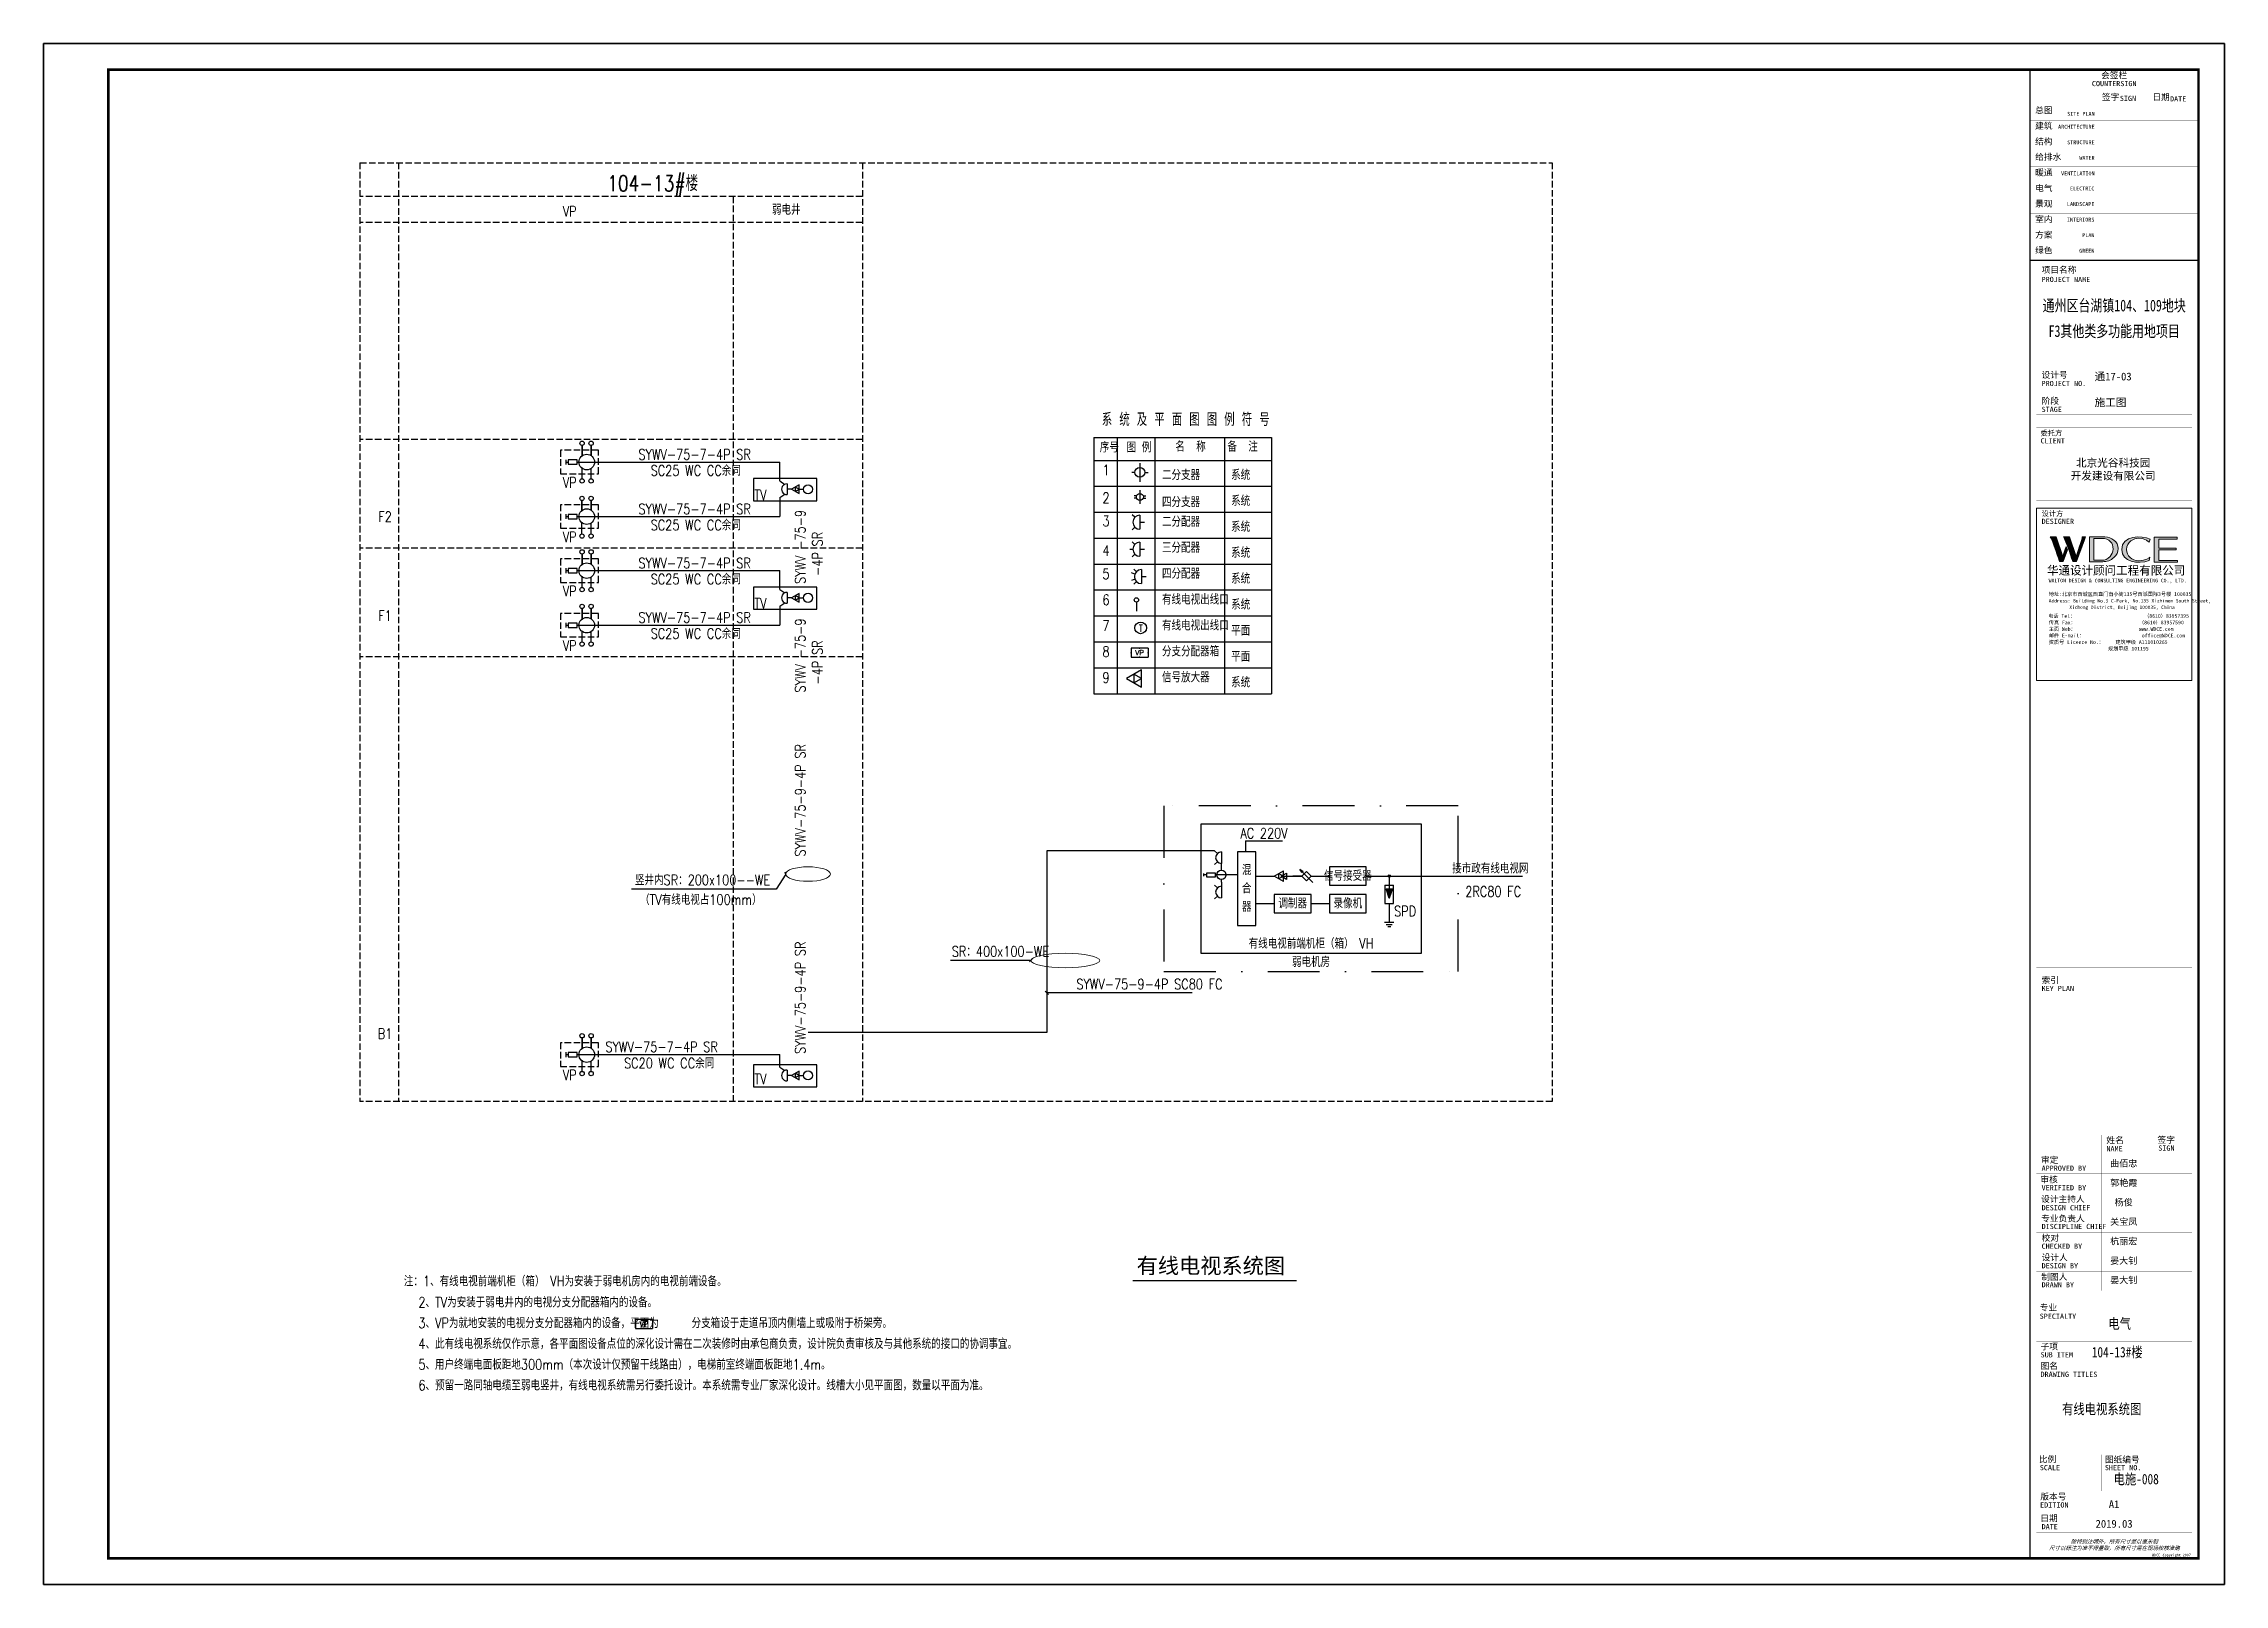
# Model space of a CAD drawing. Extents: x -54686 to 596156, y -555137 to 71395.
# Drawn here: x 359897 to 443997, y -333562 to -274162 of the extents above; entities that cross this region are included whole.
import ezdxf
from ezdxf.enums import TextEntityAlignment as Align

# ---------------------------------------------------------------- set-up
doc = ezdxf.new("R2010")
doc.units = 0
doc.header["$LTSCALE"] = 1000
for name, pattern in [('ah-pole_200$0$CENTER2', [28.575, 19.05, -3.175, 3.175, -3.175]), ('DASH', [0.35, 0.25, -0.1]), ('DASHDOTX2', [2, 1, -0.5, 0, -0.5])]:
    doc.linetypes.add(name, pattern=pattern)
doc.layers.get('0').update_dxf_attribs({"linetype": 'CONTINUOUS'})
doc.layers.get('Defpoints').update_dxf_attribs({"linetype": 'CONTINUOUS'})
for name, color, linetype in [('0-弱电', 7, 'CONTINUOUS'), ('A', 3, 'CONTINUOUS'), ('ah-pole_200$0$A-FLOR-8', 252, 'ah-pole_200$0$CENTER2'), ('AMPL', 252, 'CONTINUOUS'), ('E-ANNO-TABT', 252, 'CONTINUOUS'), ('E-SYST-IB-DIMS', 3, 'CONTINUOUS'), ('E-SYST-IB-EQUI', 1, 'CONTINUOUS'), ('E-SYST-IB-WIRE', 6, 'CONTINUOUS'), ('ELV-CCTV', 252, 'CONTINUOUS'), ('EQUIP-通讯', 3, 'CONTINUOUS'), ('EV-1', 252, 'CONTINUOUS'), ('J', 252, 'CONTINUOUS'), ('lpsz', 7, 'CONTINUOUS'), ('SCH', 252, 'CONTINUOUS'), ('SHEET_TEXT', 7, 'CONTINUOUS'), ('TEL_TITLE', 6, 'CONTINUOUS'), ('TQ', 252, 'CONTINUOUS'), ('tvtp', 252, 'CONTINUOUS'), ('TXT', 252, 'CONTINUOUS'), ('WALL', 9, 'CONTINUOUS'), ('电气文字', 7, 'CONTINUOUS')]:
    doc.layers.add(name, color=color, linetype=linetype)
doc.styles.add('_TCH_LABEL', font='COMPLEX', dxfattribs={"bigfont": 'GBCBIG'})
doc.styles.add('AAA', font='simhei.ttf', dxfattribs={"width": 0.8})
doc.styles.add('MM', font='complex.shx', dxfattribs={"width": 0.8, "bigfont": 'hztxt.shx'})
doc.styles.get("Standard").update_dxf_attribs({"font": 'GBENOR', "bigfont": 'GBCBIG'})
doc.styles.add('TQ', font='simhei.ttf')
doc.styles.add('TXTJD', font='txt', dxfattribs={"width": 0.8, "height": 5, "bigfont": 'jd'})
doc.styles.add('华文细黑', font='STXIHEI.TTF', dxfattribs={"height": 10})
doc.styles.add('图签信息$0$hwxh', font='STXIHEI.TTF')
doc.styles.add('图签信息$0$华文细黑', font='STXIHEI.TTF', dxfattribs={"height": 10})
doc.dimstyles.get("Standard").update_dxf_attribs({"dimscale": 100, "dimtxt": 3.5, "dimasz": 1, "dimexe": 2.5, "dimexo": 3, "dimgap": 1.5, "dimtad": 1, "dimdec": 0, "dimzin": 0, "dimdsep": 46, "dimtxsty": 'Standard', "dimblk": 'ARCHTICK', "dimcen": 0.09, "dimadec": 0, "dimazin": 0, "dimtfac": 1, "dimtdec": 0, "dimtix": 1, "dimtmove": 2, "dimatfit": 3, "dimfxl": 0, "dimtolj": 1, "dimtzin": 0, "dimarcsym": 0})

msp = doc.modelspace()

# ---------------------------------------------------------------- texts
at = {"layer": '0-弱电', "color": 7, "style": 'MM', "width": 0.8}
for s, height, p in [('104-13#楼', 600, (381632, -279849)), ('弱电井', 400, (387983, -280760, 0))]:
    msp.add_text(s, height=height, dxfattribs=at).set_placement(p)
at = {"layer": 'E-ANNO-TABT', "color": 7, "style": 'MM', "width": 0.8}
for s, height, p in [('VP', 400, (379919, -280825, 0)), ('系 统 及 平 面 图 图 例 符 号', 500, (400707, -288903)), ('SYWV-75-7-4P SR ', 400, (382836, -290203, 0)), ('序号', 400, (400626, -289924)), ('图 例', 400, (401661, -289924)), (' 名  称', 400, (403320, -289895)), ('备  注', 400, (405547, -289895)), ('VP', 400, (379919, -291282, 0)), ('SC25 WC CC余同', 400, (383307, -290820)), ('1', 400, (400730, -290802)), ('二分支器', 400, (403025, -290987)), ('系统', 400, (405692, -290987)), ('TV', 400, (387310, -291759)), ('2', 400, (400730, -291874)), ('四分支器', 400, (403025, -292030)), ('系统', 400, (405692, -291986)), ('SYWV-75-7-4P SR ', 400, (382836, -292305, 0)), ('SC25 WC CC余同', 400, (383307, -292922)), ('3', 400, (400730, -292767)), ('二分配器', 400, (403025, -292790)), ('系统', 400, (405692, -292986)), ('VP', 400, (379919, -293384, 0)), ('4', 400, (400730, -293906)), ('三分配器', 400, (403025, -293789)), ('SYWV-75-7-4P SR ', 400, (382836, -294389, 0)), ('系统', 400, (405692, -293985)), ('VP', 400, (379919, -295469, 0)), ('SC25 WC CC余同', 400, (383307, -295006)), ('5', 400, (400730, -294806)), ('四分配器', 400, (403025, -294789)), ('系统', 400, (405692, -294985)), ('TV', 400, (387310, -295946)), ('6', 400, (400730, -295806)), ('有线电视出线口', 400, (403025, -295788)), ('系统', 400, (405692, -295984)), ('SYWV-75-7-4P SR ', 400, (382836, -296490, 0)), ('SC25 WC CC余同', 400, (383307, -297107)), ('7', 400, (400730, -296806)), ('有线电视出线口', 400, (403025, -296788)), ('平面', 400, (405692, -296984)), ('VP', 400, (379919, -297571, 0)), ('8', 400, (400730, -297805)), ('分支分配器箱', 400, (403025, -297787)), ('平面', 400, (405692, -297984)), ('9', 400, (400730, -298805)), ('信号放大器', 400, (403025, -298787)), ('系统', 400, (405692, -298983)), ('竖井内SR：200x100--WE', 400, (382700, -306605)), ('（TV有线电视占100mm）', 400, (382898, -307364)), ('SPD', 400, (411976, -307807)), ('SR：400x100-WE', 400, (394918, -309359)), ('SYWV-75-9-4P SC80 FC', 400, (399722, -310620)), ('SYWV-75-7-4P SR ', 400, (381563, -313041, 0)), ('SC20 WC CC余同', 400, (382279, -313666)), ('VP', 400, (379919, -314128, 0)), ('TV', 400, (387310, -314283)), ('注：1、有线电视前端机柜（箱） VH为安装于弱电机房内的电视前端设备。', 400, (373788, -322072, 0)), ('2、TV为安装于弱电井内的电视分支分配器箱内的设备。', 400, (374349, -322884, 0)), ('3、VP为就地安装的电视分支分配器箱内的设备，平面为     分支箱设于走道吊顶内侧墙上或吸附于桥架旁。', 400, (374349, -323684, 0)), ('4、此有线电视系统仅作示意，各平面图设备点位的深化设计需在二次装修时由承包商负责，设计院负责审核及与其他系统的接口的协调事宜。', 400, (374349, -324484, 0)), ('5、用户终端电面板距地300mm（本次设计仅预留干线路由），电梯前室终端面板距地1.4m。', 400, (374349, -325284, 0)), ('6、预留一路同轴电缆至弱电竖井，有线电视系统需另行委托设计。本系统需专业厂家深化设计。线槽大小见平面图，数量以平面为准。', 400, (374349, -326084, 0))]:
    msp.add_text(s, height=height, dxfattribs=at).set_placement(p)
for s, p in [('F2', (373063, -292601)), ('F1', (373063, -296415)), ('AC 220V', (406960, -304803)), ('混', (406293, -306215)), ('信号接受器', (410193, -306439)), ('接市政有线电视网', (415689, -306156)), ('合', (406293, -306924)), (' 2RC80 FC', (415689, -307051)), ('器', (406293, -307633)), ('调制器', (408066, -307503)), ('录像机', (410193, -307503)), ('有线电视前端机柜（箱） VH', (408775, -309052)), ('弱电机房', (408775, -309761)), ('B1', (373063, -312532))]:
    msp.add_text(s, height=400, dxfattribs=at).set_placement(p, align=Align.CENTER)
for s, p in [('SYWV -75-9', (389277, -294993, 0)), ('-4P SR ', (389938, -294685, 0)), ('SYWV -75-9', (389277, -299179, 0)), ('-4P SR ', (389938, -298872, 0)), ('SYWV-75-9-4P SR ', (389277, -305500, 0)), ('SYWV-75-9-4P SR ', (389277, -313115, 0))]:
    msp.add_text(s, height=400, rotation=90, dxfattribs=at).set_placement(p)
at = {"layer": 'SHEET_TEXT', "style": '华文细黑'}
for tag, p in [('曲佰忠', (440115, -317208)), ('郭艳霞', (440115, -317958)), ('杨俊', (440115, -318708)), ('关宝凤', (440115, -319458)), ('杭丽宏', (440115, -320208)), ('晏大钊', (440115, -320958)), ('晏大钊', (440115, -321708))]:
    msp.add_attdef(tag, text='', height=250, dxfattribs=at).set_placement(p, align=Align.TOP_CENTER)
at = {"layer": 'TQ', "color": 7, "style": 'TQ'}
msp.add_text('有线电视系统图', height=600, dxfattribs=at).set_placement((402046, -321577))
at = {"layer": '电气文字', "style": 'AAA', "width": 0.8}
for s, p in [('电气', (439522, -323710)), ('104-13#楼', (438884, -324810)), ('有线电视系统图', (437737, -327003)), ('电施-008', (439724, -329704))]:
    msp.add_text(s, height=400, dxfattribs=at).set_placement(p)

# ---------------------------------------------------------------- blocks, each defined once
blk = doc.blocks.new('A$C546B5D71')
at = {"layer": 'E-SYST-IB-WIRE', "ltscale": 2}
for p, q in [((0, 0), (0, 150)), ((150, 75), (0, 75))]:
    blk.add_line(p, q, dxfattribs=at)
blk = doc.blocks.new('T_10')
at = {"layer": 'A'}
blk.add_circle((0, 0), 2.5, dxfattribs=at)
at = {"layer": 'A', "style": 'TXTJD', "width": 0.8}
blk.add_text('T', height=3, dxfattribs=at).set_placement((0.02, -0.2), align=Align.MIDDLE)
at = {"layer": 'TXT', "style": 'TXTJD', "width": 0.8, "flags": 3}
blk.add_attdef('R', (-0.34, 2.88), '', height=2, dxfattribs=at)
blk = doc.blocks.new('T_20')
at = {"layer": 'A', "linetype": 'Continuous'}
blk.add_line((-3, 0), (3, 0), dxfattribs=at)
blk.add_arc((0, 0), 3, 180, 0, dxfattribs=at)
at = {"layer": 'lpsz'}
for p, q in [((0, 0), (0, 2)), ((-2.11, -2.14), (-3.19, -3.23)), ((-1.1, -2.79), (-1.67, -4.22)), ((1.1, -2.79), (1.67, -4.22)), ((2.11, -2.14), (3.19, -3.23))]:
    blk.add_line(p, q, dxfattribs=at)
blk = doc.blocks.new('T_19')
at = {"layer": 'A', "linetype": 'Continuous'}
blk.add_line((-3, 0), (3, 0), dxfattribs=at)
blk.add_arc((0, 0), 3, 180, 0, dxfattribs=at)
at = {"layer": 'lpsz'}
for p, q in [((0, 0), (0, 2)), ((-2.11, -2.14), (-3.19, -3.23)), ((0, -4.35), (0, -3.01)), ((2.11, -2.14), (3.19, -3.23))]:
    blk.add_line(p, q, dxfattribs=at)
blk = doc.blocks.new('T_18')
at = {"layer": 'A', "linetype": 'Continuous'}
blk.add_line((-3, 0), (3, 0), dxfattribs=at)
blk.add_arc((0, 0), 3, 180, 0, dxfattribs=at)
at = {"layer": 'lpsz'}
for p, q in [((0, 0), (0, 2)), ((-2.11, -2.14), (-3.19, -3.23)), ((2.11, -2.14), (3.19, -3.23))]:
    blk.add_line(p, q, dxfattribs=at)
blk = doc.blocks.new('T_16')
at = {"layer": 'A', "linetype": 'Continuous'}
blk.add_circle((0, 0), 3, dxfattribs=at)
at = {"layer": 'lpsz'}
for p, q in [((-5.7, 0), (5.9, 0)), ((-1, 2.8), (-1, 5)), ((1, 2.8), (1, 5)), ((-1, -2.8), (-1, -5)), ((1, -2.8), (1, -5))]:
    blk.add_line(p, q, dxfattribs=at)
blk = doc.blocks.new('T_14')
at = {"layer": 'A', "linetype": 'Continuous'}
blk.add_circle((0, 0), 3, dxfattribs=at)
at = {"layer": 'lpsz'}
for p, q in [((-5.7, 0), (5.9, 0)), ((0, 3), (0, 5)), ((0, -3), (0, -5))]:
    blk.add_line(p, q, dxfattribs=at)
blk = doc.blocks.new('$equip$00001676')
for p, q in [((0.65, 0.7), (-0.65, 0.7)), ((-0.65, 0.7), (-0.65, 0)), ((-0.65, 0), (0.65, 0)), ((0.65, 0.7), (0.65, 0))]:
    blk.add_line(p, q)
for p in [(-0.65, 0.35), (0, 0.7), (0, 0), (0.65, 0.35)]:
    blk.add_point(p)
at = {"style": '_TCH_LABEL', "flags": 8}
blk.add_attdef('$TEXT$', text='', height=0.4, dxfattribs=at).set_placement((0, 0.35), align=Align.MIDDLE_CENTER)
at = {"style": '_TCH_LABEL', "flags": 9}
blk.add_attdef('A', (0, 0), '', height=0.00002, dxfattribs=at)
blk = doc.blocks.new('图签信息$0$WDCE Copyright200X')
at = {"const_width": 0.016}
blk.add_lwpolyline([(-10.6, 1.26, 1), (-11.4, 1.26, 1)], format="xyb", close=True, dxfattribs=at)
at = {"style": '图签信息$0$华文细黑'}
for s, p in [('WDCE ', (-11.46, 0.5)), ('     Copyright ', (-3.51, 0.5))]:
    blk.add_text(s, height=1, dxfattribs=at).set_placement(p, align=Align.BOTTOM_RIGHT)
blk.add_text('c', height=0.6, dxfattribs=at).set_placement((-11.04, 1.35), align=Align.MIDDLE_CENTER)
blk.add_attdef('200X', text='', height=1, dxfattribs=at).set_placement((-0.45, 0.5), align=Align.BOTTOM_RIGHT)
blk = doc.blocks.new('图签信息$0$logo2')
h = blk.add_hatch(color=7)
h.paths.add_polyline_path([(19.02, -7.36), (15.84, -7.36), (15.84, -3.97), (18.97, -3.97), (18.97, -4.24), (16.46, -4.24), (16.46, -5.45), (18.81, -5.45), (18.81, -5.69), (16.47, -5.69), (16.47, -7.12), (19.02, -7.12)])
edge = h.paths.add_edge_path()
edge.add_spline(control_points=[(15.26, -4.21), (15.26, -4.21), (15.13, -4.65), (15.13, -4.65), (15.13, -4.65), (14.62, -4.1), (13.73, -4.1), (13.04, -4.1), (12.07, -4.54), (12.08, -5.62), (12.08, -6.49), (12.77, -7.16), (13.73, -7.17), (14.66, -7.17), (15.23, -6.68), (15.23, -6.68), (15.23, -6.68), (15.16, -7.11), (15.16, -7.11), (13.63, -7.7), (11.42, -7.29), (11.41, -5.64), (11.4, -3.72), (14.16, -3.66), (15.26, -4.21)], knot_values=[0, 0, 0, 0, 1, 1, 1, 2, 2, 2, 3, 3, 3, 4, 4, 4, 5, 5, 5, 6, 6, 6, 7, 7, 7, 8, 8, 8, 8], degree=3, periodic=0)
edge = h.paths.add_edge_path(flags=16)
edge.add_spline(control_points=[(10.23, -5.57), (10.23, -5.16), (10.12, -4.83), (9.9, -4.58), (9.63, -4.27), (9.23, -4.12), (8.69, -4.12), (8.69, -4.12), (7.64, -4.12), (7.64, -4.12), (7.64, -4.12), (7.64, -7.1), (7.64, -7.1), (7.64, -7.1), (8.66, -7.1), (8.66, -7.1), (9.13, -7.1), (9.52, -6.93), (9.82, -6.6), (10.09, -6.31), (10.23, -5.96), (10.23, -5.57)], knot_values=[0, 0, 0, 0, 1, 1, 1, 2, 2, 2, 3, 3, 3, 4, 4, 4, 5, 5, 5, 6, 6, 6, 7, 7, 7, 7], degree=3, periodic=0)
edge = h.paths.add_edge_path()
edge.add_spline(control_points=[(10.92, -5.51), (10.92, -5.96), (10.72, -6.37), (10.34, -6.72), (9.92, -7.1), (9.41, -7.29), (8.82, -7.29), (8.82, -7.29), (7.03, -7.29), (7.03, -7.29), (7.03, -7.29), (7.03, -3.92), (7.03, -3.92), (7.03, -3.92), (9.1, -3.92), (9.1, -3.92), (9.59, -3.92), (10.01, -4.06), (10.36, -4.34), (10.73, -4.64), (10.92, -5.03), (10.92, -5.51)], knot_values=[0, 0, 0, 0, 1, 1, 1, 2, 2, 2, 3, 3, 3, 4, 4, 4, 5, 5, 5, 6, 6, 6, 7, 7, 7, 7], degree=3, periodic=0)
at = {"lineweight": 0}
blk.add_lwpolyline([(19.02, -7.36), (15.84, -7.36), (15.84, -3.97), (18.97, -3.97), (18.97, -4.24), (16.46, -4.24), (16.46, -5.45), (18.81, -5.45), (18.81, -5.69), (16.47, -5.69), (16.47, -7.12), (19.02, -7.12), (19.02, -7.36)], dxfattribs=at)
for points, knots in [([(10.92, -5.51), (10.92, -5.96), (10.72, -6.37), (10.34, -6.72), (9.92, -7.1), (9.41, -7.29), (8.82, -7.29), (8.82, -7.29), (7.03, -7.29), (7.03, -7.29), (7.03, -7.29), (7.03, -3.92), (7.03, -3.92), (7.03, -3.92), (9.1, -3.92), (9.1, -3.92), (9.59, -3.92), (10.01, -4.06), (10.36, -4.34), (10.73, -4.64), (10.92, -5.03), (10.92, -5.51)], [0, 0, 0, 0, 1, 1, 1, 2, 2, 2, 3, 3, 3, 4, 4, 4, 5, 5, 5, 6, 6, 6, 7, 7, 7, 7]), ([(10.23, -5.57), (10.23, -5.16), (10.12, -4.83), (9.9, -4.58), (9.63, -4.27), (9.23, -4.12), (8.69, -4.12), (8.69, -4.12), (7.64, -4.12), (7.64, -4.12), (7.64, -4.12), (7.64, -7.1), (7.64, -7.1), (7.64, -7.1), (8.66, -7.1), (8.66, -7.1), (9.13, -7.1), (9.52, -6.93), (9.82, -6.6), (10.09, -6.31), (10.23, -5.96), (10.23, -5.57)], [0, 0, 0, 0, 1, 1, 1, 2, 2, 2, 3, 3, 3, 4, 4, 4, 5, 5, 5, 6, 6, 6, 7, 7, 7, 7]), ([(15.26, -4.21), (15.26, -4.21), (15.13, -4.65), (15.13, -4.65), (15.13, -4.65), (14.62, -4.1), (13.73, -4.1), (13.04, -4.1), (12.07, -4.54), (12.08, -5.62), (12.08, -6.49), (12.77, -7.16), (13.73, -7.17), (14.66, -7.17), (15.23, -6.68), (15.23, -6.68), (15.23, -6.68), (15.16, -7.11), (15.16, -7.11), (13.63, -7.7), (11.42, -7.29), (11.41, -5.64), (11.4, -3.72), (14.16, -3.66), (15.26, -4.21)], [0, 0, 0, 0, 1, 1, 1, 2, 2, 2, 3, 3, 3, 4, 4, 4, 5, 5, 5, 6, 6, 6, 7, 7, 7, 8, 8, 8, 8])]:
    blk.add_open_spline(points, degree=3, knots=knots, dxfattribs=at)
blk = doc.blocks.new('图签信息$0$logo1')
h = blk.add_hatch(color=8)
edge = h.paths.add_edge_path()
edge.add_spline(control_points=[(3.86, -5.21), (3.63, -5.88), (3.39, -6.56), (3.39, -6.56), (3.39, -6.56), (2.5, -3.91), (2.5, -3.91), (2.5, -3.91), (1.8, -3.91), (1.69, -3.91), (2.02, -4.39), (2.95, -7.27), (2.95, -7.27), (2.95, -7.27), (3.44, -7.27), (3.44, -7.27), (3.44, -7.27), (4.03, -5.66), (4.03, -5.66), (4.03, -5.66), (3.86, -5.21), (3.86, -5.21)], knot_values=[0, 0, 0, 0, 1, 1, 1, 2, 2, 2, 3, 3, 3, 4, 4, 4, 5, 5, 5, 6, 6, 6, 7, 7, 7, 7], degree=3, periodic=0)
h = blk.add_hatch(color=7)
edge = h.paths.add_edge_path()
edge.add_spline(control_points=[(6.04, -3.91), (6.09, -4.1), (5.2, -6.56), (5.2, -6.56), (5.2, -6.56), (4.3, -3.91), (4.3, -3.91), (4.3, -3.91), (3.6, -3.91), (3.49, -3.91), (3.82, -4.39), (4.75, -7.27), (4.75, -7.27), (4.75, -7.27), (5.24, -7.27), (5.24, -7.27), (5.24, -7.27), (6.33, -4.3), (6.33, -4.3), (6.33, -4.3), (6.48, -3.91), (6.48, -3.91), (6.48, -3.91), (6.21, -3.91), (6.04, -3.91)], knot_values=[0, 0, 0, 0, 1, 1, 1, 2, 2, 2, 3, 3, 3, 4, 4, 4, 5, 5, 5, 6, 6, 6, 7, 7, 7, 8, 8, 8, 8], degree=3, periodic=0)
at = {"color": 8, "lineweight": 0}
blk.add_open_spline([(3.86, -5.21), (3.63, -5.88), (3.39, -6.56), (3.39, -6.56), (3.39, -6.56), (2.5, -3.91), (2.5, -3.91), (2.5, -3.91), (1.8, -3.91), (1.69, -3.91), (2.02, -4.39), (2.95, -7.27), (2.95, -7.27), (2.95, -7.27), (3.44, -7.27), (3.44, -7.27), (3.44, -7.27), (4.03, -5.66), (4.03, -5.66), (4.03, -5.66), (3.86, -5.21), (3.86, -5.21)], degree=3, knots=[0, 0, 0, 0, 1, 1, 1, 2, 2, 2, 3, 3, 3, 4, 4, 4, 5, 5, 5, 6, 6, 6, 7, 7, 7, 7], dxfattribs=at)
at = {"lineweight": 0}
blk.add_open_spline([(6.04, -3.91), (6.09, -4.1), (5.2, -6.56), (5.2, -6.56), (5.2, -6.56), (4.3, -3.91), (4.3, -3.91), (4.3, -3.91), (3.6, -3.91), (3.49, -3.91), (3.82, -4.39), (4.75, -7.27), (4.75, -7.27), (4.75, -7.27), (5.24, -7.27), (5.24, -7.27), (5.24, -7.27), (6.33, -4.3), (6.33, -4.3), (6.33, -4.3), (6.48, -3.91), (6.48, -3.91), (6.48, -3.91), (6.21, -3.91), (6.04, -3.91)], degree=3, knots=[0, 0, 0, 0, 1, 1, 1, 2, 2, 2, 3, 3, 3, 4, 4, 4, 5, 5, 5, 6, 6, 6, 7, 7, 7, 8, 8, 8, 8], dxfattribs=at)
blk.add_blockref('图签信息$0$logo2', (0, 0))
blk = doc.blocks.new('图签信息$0$时间-logo')
at = {"layer": 'Defpoints', "lineweight": 0}
blk.add_lwpolyline([(0, -23.46), (-21.17, -23.46), (-21.17, 0), (0, 0), (0, -23.46)], dxfattribs=at)
blk.add_blockref('图签信息$0$logo1', (-20.97, 0))
at = {"style": '图签信息$0$hwxh'}
for s, height, p in [('华通设计顾问工程有限公司 ', 1.15, (-19.73, -9.05)), ('WALTON DESIGN & CONSULTING ENGINEERING CO., LTD.', 0.5, (-19.5, -10.1)), ('地址:北京市西城区西直门南小街135号西派国际3号楼 100035', 0.5, (-19.48, -11.94)), ('电话 Tel：                        （8610）83957395 ', 0.5, (-19.56, -14.91)), ('Address: Building No.3 C-Park, No.135 Xizhimen South Street, ', 0.47, (-19.48, -12.83)), ('Xicheng District, Beijing 100035, China ', 0.47, (-16.69, -13.72)), ('传真 Fax：                      （8610）83957590 ', 0.5, (-19.48, -15.8)), ('主页 Web：                      www.WDCE.com ', 0.5, (-19.48, -16.69)), ('邮件 E-mail：                    office@WDCE.com ', 0.5, (-19.48, -17.58)), ('资质号 Licence No.：    建筑甲级 A111010265 ', 0.5, (-19.48, -18.47)), ('   规划甲级 101195', 0.5, (-12.6, -19.36))]:
    blk.add_text(s, height=height, dxfattribs=at).set_placement(p)
blk = doc.blocks.new('图签-A1')
at = {"const_width": 0.5}
for points in [[(-65, 574), (-65, 500.5), (0, 500.5), (0, 574)], [(-65, 0), (0, 0), (0, 500.5), (-65, 500.5)]]:
    blk.add_lwpolyline(points, close=True, dxfattribs=at)
at = {"const_width": 0.05}
for points in [[(-65, 566.5), (0, 566.5)], [(-39.14, 566.5), (-39.14, 500.5)], [(-19.1, 566.5), (-19.1, 500.5)], [(-65, 560.5), (0, 560.5)], [(-65, 554.5), (0, 554.5)], [(-65, 548.5), (0, 548.5)], [(-65, 542.5), (0, 542.5)], [(-65, 536.5), (0, 536.5)], [(-65, 530.5), (0, 530.5)], [(-65, 524.5), (0, 524.5)], [(-65, 518.5), (0, 518.5)], [(-65, 512.5), (0, 512.5)], [(-65, 512.5), (0, 512.5)], [(-65, 506.5), (0, 506.5)], [(-65, 500.5), (0, 500.5)], [(-62.5, 450.87), (-2.5, 450.87)], [(-62.5, 440.87), (-2.5, 440.87)], [(-2.5, 407.85), (-2.5, 436.12), (-62.5, 436.12), (-62.5, 407.85)], [(-62.5, 407.85), (-2.5, 407.85)], [(-62.5, 404.92), (-62.5, 227.83)], [(-62.5, 404.92), (-2.5, 404.92)], [(-62.5, 227.83), (-2.5, 227.83), (-2.5, 404.92)], [(-57.5, 338.36), (-7.5, 338.36)], [(-57.5, 288.83), (-7.5, 288.83)], [(-62.5, 227.83), (-2.5, 227.83)], [(-57.5, 234.85), (-7.5, 234.85)], [(-62.5, 217.74), (-2.5, 217.74)], [(-62.5, 103.26), (-2.5, 103.26), (-2.5, 163.26), (-62.5, 163.26), (-62.5, 103.26)], [(-37.5, 163.26), (-37.5, 103.26)], [(-20, 163.26), (-20, 103.26)], [(-62.5, 155.76), (-2.5, 155.76)], [(-62.5, 148.26), (-2.5, 148.26)], [(-62.5, 140.76), (-2.5, 140.76)], [(-62.5, 133.26), (-2.5, 133.26)], [(-62.5, 125.76), (-2.5, 125.76)], [(-62.5, 118.26), (-2.5, 118.26)], [(-62.5, 110.76), (-2.5, 110.76)], [(-62.5, 98.5), (-2.5, 98.5), (-2.5, 10), (-62.5, 10), (-62.5, 98.5)], [(-62.5, 83.5), (-2.5, 83.5)], [(-62.5, 76), (-2.5, 76)], [(-62.5, 40), (-2.5, 40)], [(-37.5, 40), (-37.5, 26)], [(-62.5, 26), (-2.5, 26)], [(-62.5, 18), (-2.5, 18)]]:
    blk.add_lwpolyline(points, dxfattribs=at)
at = {"ltscale": 0.001, "xscale": 2.834689937531525, "yscale": 2.834689937531525, "zscale": 2.834689937531525}
blk.add_blockref('图签信息$0$时间-logo', (-2.5, 404.92), dxfattribs=at)
blk.add_blockref('图签信息$0$WDCE Copyright200X', (-2.5, 0)).add_auto_attribs({'200X': '2007'})
at = {"style": '图签信息$0$华文细黑'}
for s, height, p in [('会签栏', 2.4, (-32.5, 573)), ('COUNTERSIGN', 2, (-32.5, 569.6))]:
    blk.add_text(s, height=height, dxfattribs=at).set_placement(p, align=Align.TOP_CENTER)
for s, height, p in [('签字', 2.4, (-37.22, 564.63)), ('SIGN', 2, (-30.32, 563.88)), ('日期', 2.4, (-17.79, 564.58)), ('DATE', 2, (-10.96, 563.7)), ('总图', 2.4, (-63, 559.5)), ('结构', 2.4, (-63, 547.5)), ('建筑', 2.4, (-63, 553.5)), ('给排水', 2.4, (-63, 541.5)), ('暖通', 2.4, (-63, 535.5)), ('电气', 2.4, (-63, 529.5)), ('景观', 2.4, (-63, 523.5)), ('室内', 2.4, (-63, 517.5)), ('绿色', 2.4, (-63, 505.5)), ('方案', 2.4, (-63, 511.5)), ('项目名称', 2.4, (-60.5, 498)), ('PROJECT NAME', 2, (-60.5, 494.08)), ('设计号', 2.4, (-60.54, 457.48)), ('PROJECT NO.', 2, (-60.5, 453.97)), ('阶段', 2.4, (-60.5, 447.47)), ('STAGE', 2, (-60.5, 443.97)), ('委托方', 2, (-60.9, 434.86)), ('CLIENT', 2, (-60.9, 431.86)), ('设计方', 2, (-60.5, 403.83)), ('DESIGNER', 2, (-60.5, 400.83)), ('KEY PLAN', 2, (-60.5, 220.74)), ('索引', 2.4, (-60.5, 224.14)), ('姓名', 2.4, (-35.5, 162.47)), ('签字', 2.4, (-15.81, 162.57)), ('审定', 2.4, (-60.73, 154.81)), ('APPROVED BY', 2, (-60.5, 151.44)), ('NAME', 2, (-35.5, 158.96)), ('SIGN', 2, (-15.5, 159.2)), ('审核', 2.4, (-60.95, 147.29)), ('VERIFIED BY', 2, (-60.5, 143.91)), ('设计主持人', 2.4, (-60.68, 139.76)), ('DESIGN CHIEF', 2, (-60.5, 136.19)), ('专业负责人', 2.4, (-60.67, 132.26)), ('DISCIPLINE CHIEF', 2, (-60.5, 128.98)), ('校对', 2.4, (-60.5, 124.76)), ('CHECKED BY', 2, (-60.5, 121.37)), ('制图人', 2.4, (-60.61, 109.76)), ('设计人', 2.4, (-60.5, 117.26)), ('DESIGN BY', 2, (-60.5, 113.83)), ('DRAWN BY', 2, (-60.5, 106.5)), ('SPECIALTY', 2, (-61.23, 94.38)), ('专业', 2.4, (-61.23, 97.93)), ('SUB ITEM', 2, (-60.88, 79.5)), ('子项', 2.4, (-60.88, 82.92)), ('图名', 2.4, (-60.91, 75.41)), ('DRAWING TITLES', 2, (-60.91, 72)), ('比例', 2.4, (-61.56, 39.42)), ('SCALE', 2, (-61.19, 36)), ('SHEET NO.', 2, (-36.1, 36)), ('图纸编号', 2.4, (-36.1, 39.32)), ('版本号', 2.4, (-61, 25.03)), ('EDITION', 2, (-61.06, 21.61)), ('日期', 2.4, (-61, 16.68)), ('DATE', 2, (-60.5, 13.26))]:
    blk.add_text(s, height=height, dxfattribs=at).set_placement(p, align=Align.TOP_LEFT)
for s, p in [('SITE PLAN', (-40.06, 557.7)), ('ARCHITECTURE', (-40.06, 552.7)), ('STRUCTURE', (-40.06, 546.7)), ('WATER', (-40.06, 540.7)), ('VENTILATION', (-40.06, 534.7)), ('LANDSCAPE', (-40.14, 522.89)), ('ELECTRIC', (-40.14, 528.89)), ('INTERIORS', (-40.14, 516.89)), ('GREEN', (-40.14, 504.89)), ('PLAN', (-40.14, 510.89))]:
    blk.add_text(s, height=1.5, dxfattribs=at).set_placement(p, align=Align.TOP_RIGHT)
at = {"color": 4, "style": '图签信息$0$华文细黑', "width": 0.75}
for s, p in [('通州区台湖镇104、109地块', (-32.5, 480.78)), ('F3其他类多功能用地项目', (-32.5, 470.91))]:
    blk.add_text(s, height=4.5, dxfattribs=at).set_placement(p, align=Align.CENTER)
at = {"color": 4, "style": '图签信息$0$华文细黑'}
for s, p in [('A1', (-32.53, 19.4)), ('2019.03', (-32.53, 11.84))]:
    blk.add_text(s, height=3, dxfattribs=at).set_placement(p, align=Align.CENTER)
at = {"style": '图签信息$0$华文细黑', "oblique": 20}
for s, p in [('尺寸以标注为准不得量取，所有尺寸需在现场校核准确', (-32.5, 4)), ('除特别注明外，所有尺寸是以毫米制', (-32.5, 6.5))]:
    blk.add_text(s, height=1.5, dxfattribs=at).set_placement(p, align=Align.MIDDLE_CENTER)
at = {"color": 4, "ltscale": 0.001, "char_height": 3, "width": 58.4895, "style": '图签信息$0$华文细黑'}
for s, insert, attachment_point in [('通17-03', (-40.06, 455.51), 4), ('施工图', (-40.06, 445.51), 4), ('北京光谷科技园\\P开发建设有限公司', (-32.9, 419.71), 5)]:
    blk.add_mtext(s, dxfattribs=dict(at, insert=insert, attachment_point=attachment_point))
blk = doc.blocks.new('A$C0199260F')
at = {"layer": 'TEL_TITLE'}
blk.add_lwpolyline([(-84100, 59400), (0, 59400), (0, 0), (-84100, 0)], close=True, dxfattribs=at)

# ---------------------------------------------------------------- hatches: boundary and pattern name
at = {"layer": 'E-SYST-IB-WIRE', "linetype": 'Continuous'}
h = msp.add_hatch(color=7, dxfattribs=at)
edge = h.paths.add_edge_path()
edge.add_ellipse((411789, -306256), major_axis=(0, 44.3), ratio=1, start_angle=-89.99987, end_angle=90.00013, ccw=False)
edge.add_ellipse((411789, -306256), major_axis=(0, 44.3), ratio=1, start_angle=90.00013, end_angle=270.00013, ccw=False)

# ---------------------------------------------------------------- linework, layer by layer
at = {"layer": '0-弱电', "color": 7, "linetype": 'DASH'}
msp.add_line((372097, -278758), (418079, -278758), dxfattribs=at)
msp.add_lwpolyline([(418079, -278758), (418079, -314952), (372097, -314952)], dxfattribs=at)
at = {"layer": '0-弱电', "color": 7, "lineweight": 0}
msp.add_ellipse((389376, -306177), major_axis=(-861, 0), ratio=0.323413, dxfattribs=at)
at = {"layer": '0-弱电', "color": 7, "lineweight": 0, "extrusion": (0, 0, -1)}
msp.add_ellipse((399295, -309510), major_axis=(1329, 0), ratio=0.209399, dxfattribs=at)
at = {"layer": 'A', "linetype": 'Continuous'}
for p, q in [((380036, -290202), (380036, -290386)), ((380036, -292304), (380036, -292488)), ((380036, -294388), (380036, -294572)), ((380036, -296491), (380036, -296674)), ((380036, -313048), (380036, -313232))]:
    msp.add_line(p, q, dxfattribs=at)
for points in [[(380473, -290211), (380126, -290211), (380126, -290378), (380473, -290378)], [(380473, -294397), (380126, -294397), (380126, -294564), (380473, -294564)], [(380473, -313056), (380126, -313056), (380126, -313224), (380473, -313224)]]:
    msp.add_lwpolyline(points, close=True, dxfattribs=at)
at = {"layer": 'A', "linetype": 'Continuous', "elevation": 0}
for points in [[(380473, -292313), (380126, -292313), (380126, -292480), (380473, -292480)], [(380473, -296499), (380126, -296499), (380126, -296667), (380473, -296667)]]:
    msp.add_lwpolyline(points, close=True, dxfattribs=at)
at = {"layer": 'A', "linetype": 'Continuous'}
for centre, radius in [((380841, -290294), 300), ((380660, -289570), 83.3), ((381012, -289570), 83.3), ((380660, -291023), 83.3), ((381012, -291023), 83.3), ((380659, -291693), 83.3), ((381011, -291693), 83.3), ((380841, -292397), 300), ((380659, -293147), 83.3), ((381011, -293147), 83.3), ((380841, -294481), 300), ((380660, -293756), 83.3), ((381012, -293756), 83.3), ((380660, -295210), 83.3), ((381012, -295210), 83.3), ((380660, -295857), 83.3), ((381012, -295857), 83.3), ((402041, -295609), 83.3), ((380841, -296583), 300), ((380660, -297311), 83.3), ((381012, -297311), 83.3), ((380841, -313140), 300), ((380660, -312414), 83.3), ((381012, -312414), 83.3), ((380660, -313868), 83.3), ((381012, -313868), 83.3)]:
    msp.add_circle(centre, radius, dxfattribs=at)
at = {"layer": 'ah-pole_200$0$A-FLOR-8', "color": 9, "linetype": 'DASH'}
for p, q in [((391475, -280057), (372097, -280057)), ((391475, -281057), (372097, -281057)), ((391475, -289429), (372097, -289429)), ((391475, -293616), (372097, -293616)), ((391475, -297802), (372097, -297802)), ((418079, -314952), (372097, -314952))]:
    msp.add_line(p, q, dxfattribs=at)
for points in [[(372097, -278758), (372097, -314952)], [(373577, -278758), (373577, -314952)], [(391475, -278758), (391475, -314952)], [(386492, -280057), (386492, -314952)]]:
    msp.add_lwpolyline(points, dxfattribs=at)
at = {"layer": 'AMPL', "color": 7}
for p, q in [((388567, -291134), (388567, -291550)), ((388567, -295320), (388567, -295737)), ((407623, -306262), (407833, -306141)), ((407833, -306383), (407623, -306262)), ((407833, -306141), (407833, -306383)), ((388567, -313734), (388567, -314150))]:
    msp.add_line(p, q, dxfattribs=at)
for points in [[(388738, -291342), (389029, -291510), (389029, -291174)], [(388883, -291258), (388883, -291426), (389029, -291342)], [(388738, -295528), (389029, -295697), (389029, -295360)], [(388883, -295444), (388883, -295613), (389029, -295528)], [(401655, -298638), (402238, -298975), (402238, -298302)], [(401946, -298470), (401946, -298806), (402238, -298638)], [(388738, -313942), (389029, -314111), (389029, -313774)], [(388883, -313858), (388883, -314026), (389029, -313942)]]:
    msp.add_lwpolyline(points, close=True, dxfattribs=at)
for centre in [(389378, -291342), (389378, -295529), (389378, -313942)]:
    msp.add_circle(centre, 175, dxfattribs=at)
for centre in [(388563, -291342), (388563, -295528), (388563, -313942)]:
    msp.add_arc(centre, 208, 89.00166, 270.99834, dxfattribs=at)
at = {"layer": 'E-ANNO-TABT', "color": 7}
msp.add_line((400404, -289346), (407254, -289346), dxfattribs=at)
at = {"layer": 'E-SYST-IB-DIMS', "color": 7, "linetype": 'Continuous'}
for p, q in [((398643, -310818), (398517, -310693)), ((404190, -310756), (398580, -310756))]:
    msp.add_line(p, q, dxfattribs=at)
at = {"layer": 'E-SYST-IB-EQUI', "color": 7, "ltscale": 2}
for p, q in [((413030, -304259), (404521, -304259)), ((404521, -304259), (404521, -309222)), ((413030, -309222), (413030, -304259)), ((405162, -305390), (405052, -305281)), ((405162, -305703), (405052, -305812)), ((405318, -305325), (405318, -305768)), ((405318, -305925), (405318, -305768)), ((405318, -306032), (405318, -305925)), ((406648, -305322), (405939, -305322)), ((405939, -305322), (405939, -308159)), ((406648, -308159), (406648, -305322)), ((407357, -306256), (407711, -306051)), ((407711, -306460), (407711, -306051)), ((408848, -306506), (408347, -306005)), ((408430, -306123), (408347, -306005)), ((408465, -306088), (408347, -306005)), ((408421, -306256), (408598, -306078)), ((408775, -306256), (408598, -306078)), ((410902, -305901), (409484, -305901)), ((409484, -305901), (409484, -306610)), ((410902, -306610), (410902, -305901)), ((405162, -306714), (405052, -306605)), ((405318, -306492), (405318, -306386)), ((405318, -306650), (405318, -307093)), ((407711, -306460), (407357, -306256)), ((408775, -306965), (407357, -306965)), ((407357, -306965), (407357, -307674)), ((407534, -306153), (407711, -306256)), ((407534, -306358), (407534, -306153)), ((407711, -306256), (407534, -306358)), ((408421, -306256), (408066, -306256)), ((408421, -306256), (408598, -306433)), ((408775, -306256), (408598, -306433)), ((408775, -306256), (409130, -306256)), ((408775, -307674), (408775, -306965)), ((409484, -306610), (410902, -306610)), ((410902, -306965), (409484, -306965)), ((409484, -306965), (409484, -307674)), ((410902, -307674), (410902, -306965)), ((405162, -307028), (405052, -307137)), ((407357, -307674), (408775, -307674)), ((409484, -307674), (410902, -307674)), ((405939, -308159), (406648, -308159)), ((404521, -309222), (413030, -309222))]:
    msp.add_line(p, q, dxfattribs=at)
at = {"layer": 'E-SYST-IB-EQUI', "color": 7}
for p, q in [((411619, -306610), (411959, -306610)), ((411619, -306610), (411619, -307319)), ((411789, -307107), (411665, -306752)), ((411665, -306752), (411913, -306752)), ((411668, -306763), (411909, -306763)), ((411672, -306773), (411905, -306773)), ((411676, -306784), (411902, -306784)), ((411679, -306795), (411898, -306795)), ((411683, -306805), (411894, -306805)), ((411687, -306816), (411890, -306816)), ((411691, -306826), (411887, -306826)), ((411694, -306837), (411883, -306837)), ((411698, -306848), (411879, -306848)), ((411702, -306858), (411876, -306858)), ((411706, -306869), (411872, -306869)), ((411709, -306880), (411868, -306880)), ((411713, -306890), (411864, -306890)), ((411717, -306901), (411861, -306901)), ((411720, -306912), (411857, -306912)), ((411724, -306922), (411853, -306922)), ((411728, -306933), (411849, -306933)), ((411732, -306943), (411846, -306943)), ((411735, -306954), (411842, -306954)), ((411739, -306965), (411838, -306965)), ((411789, -306610), (411789, -306752)), ((411913, -306752), (411789, -307107)), ((411959, -307319), (411959, -306610)), ((411619, -307319), (411959, -307319)), ((411743, -306975), (411835, -306975)), ((411746, -306986), (411831, -306986)), ((411750, -306997), (411827, -306997)), ((411754, -307007), (411823, -307007)), ((411758, -307018), (411820, -307018)), ((411761, -307029), (411816, -307029)), ((411765, -307039), (411812, -307039)), ((411769, -307050), (411809, -307050)), ((411773, -307060), (411805, -307060)), ((411776, -307071), (411801, -307071)), ((411780, -307082), (411797, -307082)), ((411784, -307092), (411794, -307092)), ((411787, -307103), (411790, -307103)), ((411611, -308028), (411966, -308028)), ((411672, -308117), (411906, -308117)), ((411732, -308206), (411845, -308206))]:
    msp.add_line(p, q, dxfattribs=at)
at = {"layer": 'E-SYST-IB-EQUI', "color": 7, "linetype": 'DASHDOTX2', "ltscale": 2}
msp.add_lwpolyline([(414448, -303550), (403102, -303550), (403102, -309932), (414448, -309932)], close=True, dxfattribs=at)
at = {"layer": 'E-SYST-IB-EQUI', "color": 7, "ltscale": 2}
msp.add_lwpolyline([(404738, -306280), (405093, -306280), (405093, -306138), (404738, -306138)], close=True, dxfattribs=at)
msp.add_circle((405318, -306209), 177, dxfattribs=at)
for centre in [(405318, -305546), (405318, -306871)]:
    msp.add_arc(centre, 222, 90, 270, dxfattribs=at)
at = {"layer": 'E-SYST-IB-WIRE', "color": 7, "linetype": 'Continuous'}
msp.add_line((406251, -304903), (407669, -304903), dxfattribs=at)
at = {"layer": 'E-SYST-IB-WIRE', "color": 7, "ltscale": 2}
for p, q in [((406251, -304903), (406251, -305322)), ((405093, -306209), (405141, -306209)), ((405939, -306209), (405141, -306209)), ((405318, -306492), (405318, -307093)), ((406648, -306256), (407357, -306256)), ((407711, -306256), (408421, -306256)), ((408775, -306256), (409484, -306256)), ((410902, -306256), (414448, -306256)), ((411789, -306256), (411789, -306610)), ((414448, -306256), (416930, -306256)), ((406648, -307319), (407357, -307319)), ((408775, -307319), (409484, -307319)), ((411789, -307319), (411789, -308028))]:
    msp.add_line(p, q, dxfattribs=at)
at = {"layer": 'E-SYST-IB-WIRE', "color": 7, "linetype": 'Continuous'}
msp.add_circle((411789, -306256), 44.3, dxfattribs=at)
at = {"layer": 'ELV-CCTV', "color": 3}
for points in [[(387274, -291783), (389710, -291783), (389710, -290929), (387274, -290929)], [(387274, -295970), (389710, -295970), (389710, -295115), (387274, -295115)], [(387274, -314383), (389710, -314383), (389710, -313529), (387274, -313529)]]:
    msp.add_lwpolyline(points, close=True, dxfattribs=at)
at = {"layer": 'EV-1'}
for p, q in [((388293, -291019), (388477, -291153)), ((388293, -291665), (388477, -291531)), ((388293, -295205), (388477, -295339)), ((388293, -295852), (388477, -295718)), ((388293, -313619), (388477, -313753))]:
    msp.add_line(p, q, dxfattribs=at)
at = {"layer": 'J'}
for p, q in [((400404, -289346), (400404, -299224)), ((401303, -289346), (401303, -299224)), ((402752, -289346), (402752, -299224)), ((405439, -289346), (405439, -299224)), ((407254, -289346), (407254, -299224)), ((400404, -290228), (407254, -290228)), ((400404, -291228), (407254, -291228)), ((400404, -292227), (407254, -292227)), ((400404, -293227), (407254, -293227)), ((400404, -294226), (407254, -294226)), ((400396, -295226), (407254, -295226)), ((400396, -296226), (407254, -296226)), ((400404, -297225), (407254, -297225)), ((400404, -298225), (407254, -298225)), ((400404, -299224), (407254, -299224))]:
    msp.add_line(p, q, dxfattribs=at)
at = {"layer": 'lpsz', "color": 7, "linetype": 'Continuous'}
for p, q in [((380660, -290054), (380660, -289653)), ((380660, -289653), (380660, -290054)), ((381012, -290046), (381012, -289653)), ((381012, -289653), (381012, -290046)), ((380660, -290932), (380660, -290531)), ((381012, -290932), (381012, -290539)), ((380659, -292158), (380659, -291777)), ((380659, -291777), (380659, -292158)), ((381011, -292149), (381011, -291777)), ((381011, -291777), (381011, -292149)), ((380659, -293056), (380659, -292635)), ((381011, -293056), (381011, -292644)), ((380660, -294240), (380660, -293839)), ((380660, -293839), (380660, -294240)), ((381012, -294232), (381012, -293839)), ((381012, -293839), (381012, -294232)), ((380660, -295118), (380660, -294718)), ((381012, -295118), (381012, -294726)), ((380660, -296341), (380660, -295940)), ((380660, -295940), (380660, -296341)), ((381012, -296333), (381012, -295940)), ((381012, -295940), (381012, -296333)), ((402041, -295700), (402041, -296045)), ((380660, -297219), (380660, -296819)), ((381012, -297219), (381012, -296826)), ((380660, -312898), (380660, -312497)), ((380660, -312497), (380660, -312898)), ((381012, -312890), (381012, -312497)), ((381012, -312497), (381012, -312890)), ((380660, -313776), (380660, -313376)), ((381012, -313776), (381012, -313384))]:
    msp.add_line(p, q, dxfattribs=at)
at = {"layer": 'lpsz', "color": 7}
for p, q in [((380036, -290294), (380126, -290294)), ((380473, -290294), (380541, -290294)), ((380036, -292396), (380126, -292396)), ((380473, -292397), (380541, -292397)), ((380036, -294480), (380126, -294480)), ((380473, -294481), (380541, -294481)), ((380036, -296583), (380126, -296583)), ((380473, -296583), (380541, -296583)), ((380036, -313140), (380126, -313140)), ((380473, -313140), (380541, -313140))]:
    msp.add_line(p, q, dxfattribs=at)
at = {"layer": 'SCH', "color": 7}
for p, q in [((380541, -290294), (388293, -290294)), ((388293, -291019), (388293, -290294)), ((388293, -291665), (388293, -292397)), ((388738, -291342), (388567, -291342)), ((389029, -291342), (389204, -291342)), ((380541, -292397), (388293, -292397)), ((380541, -294481), (388293, -294481)), ((388293, -295205), (388293, -294481)), ((388293, -295205), (388293, -295037)), ((388293, -295852), (388293, -296582)), ((388738, -295528), (388567, -295528)), ((389029, -295528), (389204, -295528)), ((380473, -296582), (388293, -296582)), ((405052, -305281), (398580, -305281)), ((398580, -305281), (398580, -312292)), ((398580, -312292), (389376, -312292)), ((380473, -313139), (388293, -313139)), ((388293, -313619), (388293, -313139)), ((388738, -313942), (388567, -313942)), ((389029, -313942), (389204, -313942))]:
    msp.add_line(p, q, dxfattribs=at)
at = {"layer": 'TEL_TITLE'}
msp.add_lwpolyline([(359897, -333562), (443997, -333562), (443997, -274162), (359897, -274162)], close=True, dxfattribs=at)
at = {"layer": 'TEL_TITLE', "const_width": 100}
msp.add_lwpolyline([(362397, -332562), (442997, -332562), (442997, -275162), (362397, -275162)], close=True, dxfattribs=at)
at = {"layer": 'TXT', "color": 7, "linetype": 'DASH', "elevation": 0}
for points in [[(379830, -290746), (381289, -290746), (381289, -289839), (379830, -289839)], [(379830, -294933), (381289, -294933), (381289, -294026), (379830, -294026)], [(379830, -313592), (381289, -313592), (381289, -312685), (379830, -312685)]]:
    msp.add_lwpolyline(points, close=True, dxfattribs=at)
at = {"layer": 'TXT', "color": 7, "linetype": 'DASH'}
for points in [[(379830, -292849), (381289, -292849), (381289, -291942), (379830, -291942)], [(379830, -297035), (381289, -297035), (381289, -296128), (379830, -296128)]]:
    msp.add_lwpolyline(points, close=True, dxfattribs=at)
at = {"layer": 'WALL', "color": 7, "const_width": 54.5}
msp.add_lwpolyline([(401893, -321849), (408224, -321849)], dxfattribs=at)

# ---------------------------------------------------------------- block references
at = {"layer": 'E-SYST-IB-WIRE', "color": 7, "ltscale": 2, "extrusion": (0, 0, -1), "xscale": 0.7090909196995199, "yscale": 0.7090909196995199, "zscale": -0.709090909090909, "rotation": 180}
msp.add_blockref('A$C546B5D71', (-404632, -306156), dxfattribs=at)
at = {"layer": 'EQUIP-通讯', "color": 1, "ltscale": 3, "xscale": 500, "yscale": 500, "zscale": 500}
for p in [(402164, -297819), (383050, -323699)]:
    msp.add_blockref('$equip$00001676', p, dxfattribs=at).add_auto_attribs({'$TEXT$': 'VP'})
at = {"layer": 'TEL_TITLE'}
msp.add_blockref('A$C0199260F', (443997, -333562), dxfattribs=at)
at = {"layer": 'TEL_TITLE', "xscale": 100, "yscale": 100, "zscale": 100}
msp.add_blockref('图签-A1', (442997, -332562), dxfattribs=at)
at = {"layer": 'tvtp', "color": 7, "rotation": 270}
for name, p, xscale, yscale, zscale in [('T_14', (402172, -290691), 63, 63, 63), ('T_16', (402172, -291639), 45, 45, 45), ('T_18', (402172, -292615), 90, 90, 90), ('T_19', (402172, -293656), 90, 90, 90)]:
    msp.add_blockref(name, p, dxfattribs=dict(at, xscale=xscale, yscale=yscale, zscale=zscale))
at = {"layer": 'tvtp', "xscale": 90, "yscale": 90, "zscale": 90}
msp.add_blockref('T_10', (402203, -296686), dxfattribs=at)
at = {"layer": 'TXT', "color": 7, "xscale": 90, "yscale": 90, "zscale": 90, "rotation": 270}
msp.add_blockref('T_20', (402230, -294711), dxfattribs=at)

msp.set_redraw_order([(e.dxf.handle, doc.entitydb.next_handle()) for e in msp.query("TEXT MTEXT ATTDEF DIMENSION ARC_DIMENSION")])  # texts and dimensions are drawn at this point

# ---------------------------------------------------------------- leaders
at = {"layer": '0-弱电', "color": 7, "lineweight": 0}
msp.add_leader([(388515, -306177), (388143, -306755), (382564, -306755)], dimstyle='Standard', override={"dimgap": 1.5, "dimtad": 0, "dimldrblk": 'Oblique', "dimfxl": 100, "dimfxlon": 1}, dxfattribs=at)
at = {"layer": 'E-ANNO-TABT', "color": 7}
msp.add_leader([(397966, -309510), (394875, -309510)], dimstyle='Standard', override={"dimgap": 1.5, "dimtad": 0, "dimldrblk": 'Oblique', "dimfxl": 100, "dimfxlon": 1}, dxfattribs=at)

doc.saveas('drawing.dxf')
